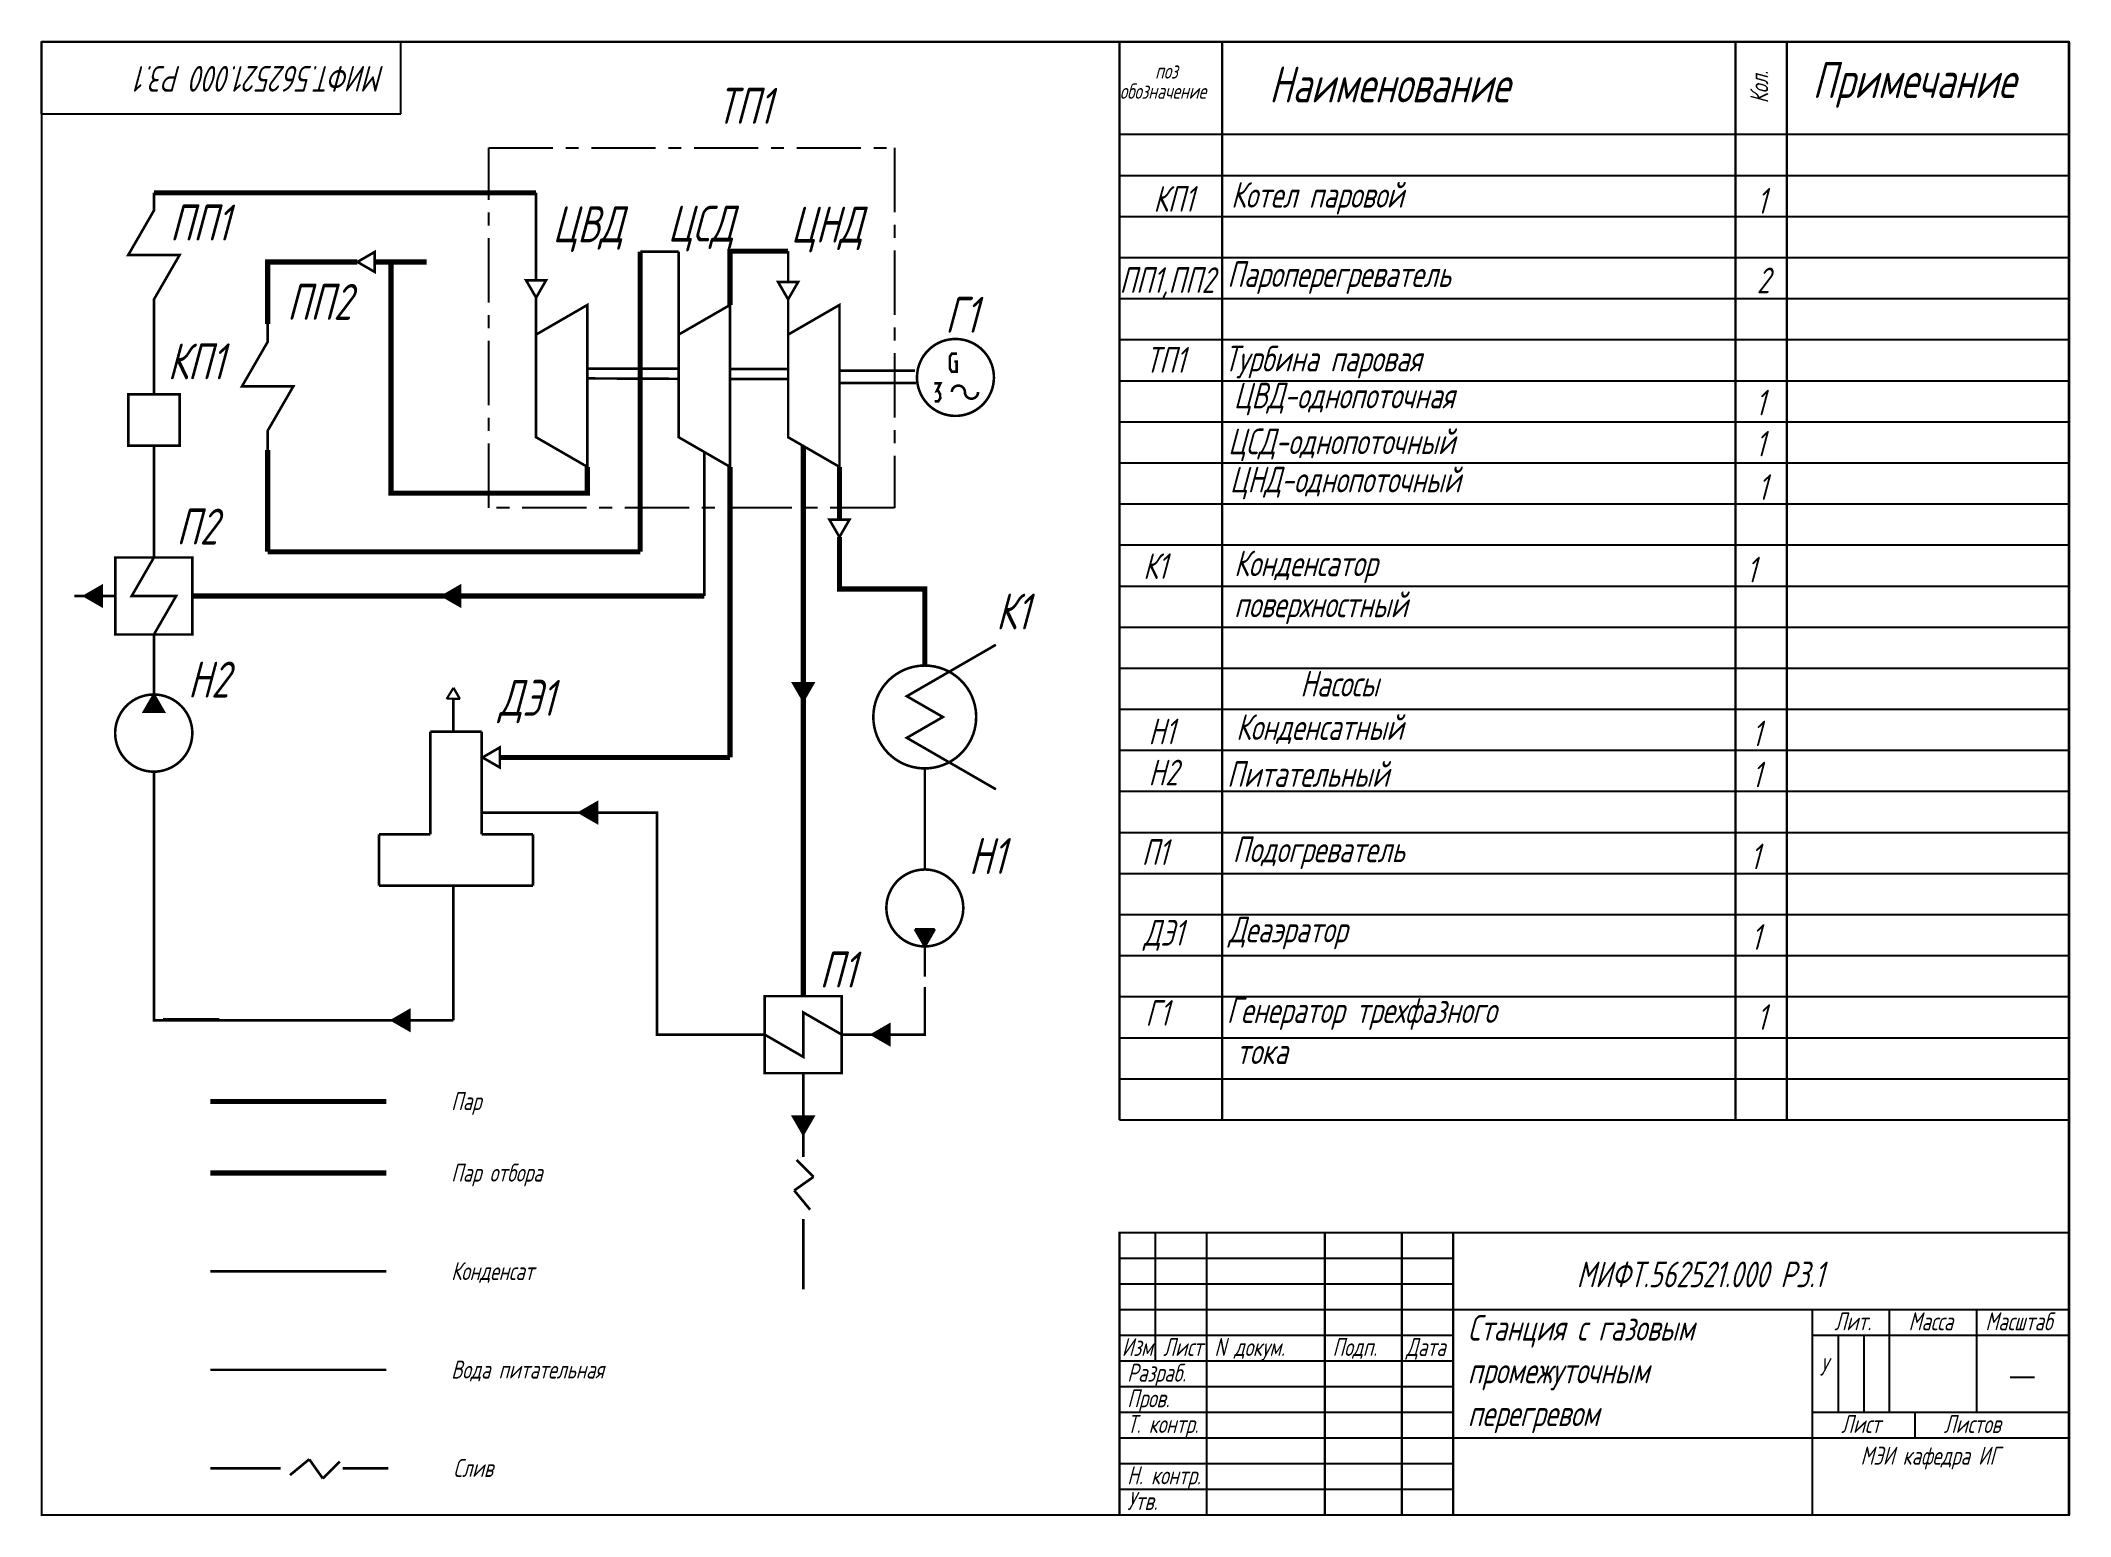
# Model space of a CAD drawing. Header units: inches. Extents: x -54 to 1606, y 287 to 862.
# Drawn here: x -53.7 to 341.8, y 287.1 to 574.6 of the extents above; entities that cross this region are included whole.
import ezdxf

# ---------------------------------------------------------------- set-up
doc = ezdxf.new("R2010")
doc.units = ezdxf.units.IN
doc.header["$MEASUREMENT"] = 0
for name, pattern in [('ACAD_ISO05W100', [33, 24, -3, 0, -3, 0, -3]), ('CENTER', [2, 1.25, -0.25, 0.25, -0.25]), ('DASHED', [19.05, 12.7, -6.35])]:
    doc.linetypes.add(name, pattern=pattern)
for name, color, linetype in [('axis', 15, 'CENTER'), ('FORMAT', 7, 'Continuous'), ('LINE', 62, 'Continuous')]:
    doc.layers.add(name, color=color, linetype=linetype)
doc.styles.add('simplex', font='simplex.shx', dxfattribs={"width": 0.7, "oblique": 15})

msp = doc.modelspace()

# ---------------------------------------------------------------- texts
at = {"layer": 'FORMAT', "style": 'simplex', "oblique": 15, "width": 0.7}
for s, height, rotation, p in [('МИФТ.562521.000 P3.1', 5, 180, (13.4, 569.71)), ('Кол.', 3.5, 90, (282.88, 562.43))]:
    msp.add_text(s, height=height, rotation=rotation, dxfattribs=at).set_placement(p)
for s, height, p in [('поз ', 3, (163.43, 567.24)), ('Наименование', 7, (185.64, 562.6)), ('Примечание', 7, (291.52, 563.46)), ('обозначение', 3, (156.56, 563.31)), ('КП1', 5, (163.11, 541.31)), ('Котел паровой', 5, (178.23, 542.1)), ('1', 5, (280.66, 540.92)), ('ПП1,ПП2', 5, (156.5, 525.49)), ('Пароперегреватель', 5, (177.5, 526.65)), ('2', 5, (280.66, 525.43)), ('Турбина паровая', 5, (176.93, 510.2)), ('ЦВД-однопоточная', 5, (178.78, 503)), ('1', 5, (280.41, 501.63)), ('ЦСД-однопоточный', 5, (177.68, 494.07)), ('1', 5, (280.41, 493.63)), ('ЦНД-однопоточный', 5, (178.02, 486.63)), ('1', 5, (280.84, 485.15)), ('К1', 5, (161.11, 469.77)), ('Конденсатор', 5, (178.83, 470.31)), ('1', 5, (278.67, 469.1)), ('поверхностный', 5, (178.83, 462.31)), ('Насосы', 5, (191.71, 446.87)), ('Конденсатный', 5, (179.2, 438.41)), ('Н1', 5, (162.15, 437.56)), ('1', 5, (279.71, 437.18)), ('Н2', 5, (162.15, 429.56)), ('Питательный', 5, (177.46, 429.27)), ('1', 5, (279.71, 429.18)), ('Подогреватель', 5, (178.56, 414.59)), ('П1', 5, (160.84, 414.05)), ('1', 5, (279.37, 413.21)), ('ДЭ1', 5, (161.19, 398.35)), ('Деаэратор', 5, (177.74, 398.98)), ('1', 5, (279.53, 397.52)), ('Г1', 5, (161.56, 382.73)), ('Генератор трехфазного', 5, (177.4, 383.27)), ('1', 5, (280.66, 381.92)), ('тока', 5, (179.28, 375.27)), ('Пар', 3.5, (26.3, 366.3)), ('Пар отбора', 3.5, (26.3, 352.37)), ('Конденсат', 3.5, (26.3, 333.19)), ('МИФТ.562521.000 P3.1', 5, (245.56, 331.79)), ('Лит.', 3.5, (295.77, 323.4)), ('Масса', 3.5, (310.22, 323.4)), ('Масштаб', 3.5, (325.18, 323.4)), ('Изм.', 3.5, (156.94, 318.4)), ('Лист', 3.5, (165, 318.4)), ('N докум.', 3.5, (175, 318.4)), ('Подп.', 3.5, (198, 318.4)), ('Дата', 3.5, (212.33, 318.4)), ('Вода питательная', 3.5, (26.3, 314.01)), ('Разраб.', 3.5, (158, 313.4)), ('у', 3.5, (293.16, 315.55)), ('Пров.', 3.5, (158, 308.4)), ('Т. контр.', 3.5, (158, 303.4)), ('Лист', 3.5, (297.08, 303.4)), ('Листов', 3.5, (317.08, 303.4)), ('МЭИ кафедра ИГ', 3.5, (300.87, 297.23)), ('Слив', 3.5, (26.71, 294.84)), ('Н. контр.', 3.5, (158, 293.4)), ('Утв.', 3.5, (158, 288.4))]:
    msp.add_text(s, height=height, dxfattribs=at).set_placement(p)
at = {"layer": 'FORMAT', "char_height": 5, "attachment_point": 1, "style": 'simplex'}
for s, width, insert in [('ТП1', 12.6609, (161.62, 514.95)), ('Станция с газовым промежуточным перегревом', 63.5052, (224.34, 326.4))]:
    msp.add_mtext_dynamic_manual_height_columns(s, width=width, gutter_width=25, heights=[0], dxfattribs=dict(at, insert=insert))
at = {"layer": 'LINE', "ltscale": 0.6, "style": 'simplex', "oblique": 15, "width": 0.7}
for s, p in [('ТП1', (78.04, 558.44)), ('ПП1', (-28.5, 535.69)), ('ЦВД', (46.08, 535.38)), ('ЦСД', (68.52, 535.5)), ('ЦНД', (92.5, 535.3)), ('ПП2', (-5.68, 520.25)), ('Г1', (122.52, 517.74)), ('КП1', (-28.94, 508.66)), ('П2', (-27.25, 476.47)), ('К1', (132.44, 459.94)), ('Н2', (-25, 446.67)), ('ДЭ1', (35.55, 443.11)), ('Н1', (127.16, 412.3)), ('П1', (98.05, 390.17))]:
    msp.add_text(s, height=7, dxfattribs=at).set_placement(p)

# ---------------------------------------------------------------- hatches: boundary and pattern name
at = {"layer": 'LINE', "ltscale": 0.6}
for points in [[(-45.13, 466.45), (-41.76, 464.51), (-41.76, 466.45), (-41.76, 468.4)], [(24.66, 466.45), (28.03, 464.51), (28.03, 466.45), (28.03, 468.4)], [(-31.62, 447.25), (-33.57, 443.88), (-31.62, 443.88), (-29.68, 443.88)], [(94.89, 446.09), (96.83, 449.46), (94.89, 449.46), (92.94, 449.46)], [(51.32, 424.25), (54.69, 422.31), (54.69, 424.25), (54.69, 426.2)], [(118.58, 398.18), (120.52, 401.55), (118.58, 401.55), (116.63, 401.55)], [(14.81, 383.8), (18.18, 381.86), (18.18, 383.8), (18.18, 385.75)], [(108.3, 381), (111.67, 379.06), (111.67, 381), (111.67, 382.95)], [(94.89, 361.63), (96.83, 365), (94.89, 365), (92.94, 365)]]:
    msp.add_hatch(color=256, dxfattribs=at).paths.add_polyline_path(points)

# ---------------------------------------------------------------- linework, layer by layer
at = {"layer": 'axis', "ltscale": 10}
msp.add_lwpolyline([(33.61, 553.75), (112.64, 553.75), (112.64, 483.65), (33.61, 483.65)], close=True, dxfattribs=at)
at = {"layer": 'FORMAT'}
for p, q in [((-53.5, 574.4), (-53.5, 287.4)), ((341.5, 574.4), (-53.5, 574.4)), ((-53.5, 560.4), (-53.5, 574.4)), ((-53.5, 574.4), (16.5, 574.4)), ((16.5, 560.4), (16.5, 574.4)), ((-53.5, 560.4), (16.5, 560.4)), ((156.5, 556.4), (341.5, 556.4)), ((156.5, 548.4), (341.5, 548.4)), ((156.5, 540.4), (341.5, 540.4)), ((156.5, 532.4), (341.5, 532.4)), ((156.5, 524.4), (341.5, 524.4)), ((156.5, 516.4), (341.5, 516.4)), ((156.5, 508.4), (341.5, 508.4)), ((156.5, 500.4), (341.5, 500.4)), ((156.5, 492.4), (341.5, 492.4)), ((156.5, 492.4), (341.5, 492.4)), ((156.5, 484.4), (341.5, 484.4)), ((156.5, 476.4), (341.5, 476.4)), ((156.5, 468.4), (341.5, 468.4)), ((156.5, 460.4), (341.5, 460.4)), ((156.5, 452.4), (341.5, 452.4)), ((156.5, 444.4), (341.5, 444.4)), ((156.5, 436.4), (341.5, 436.4)), ((156.5, 436.4), (341.5, 436.4)), ((156.5, 428.4), (341.5, 428.4)), ((156.5, 428.4), (341.5, 428.4)), ((156.5, 420.4), (341.5, 420.4)), ((156.5, 412.4), (341.5, 412.4)), ((156.5, 404.4), (341.5, 404.4)), ((156.5, 396.4), (341.5, 396.4)), ((156.5, 396.4), (341.5, 396.4)), ((156.5, 396.4), (341.5, 396.4)), ((156.5, 388.4), (341.5, 388.4)), ((-18.91, 384.04), (-29.8, 384.04)), ((156.5, 380.4), (341.5, 380.4)), ((156.5, 372.4), (341.5, 372.4)), ((156.5, 364.4), (341.5, 364.4)), ((156.5, 364.4), (341.5, 364.4)), ((221.5, 337.4), (156.5, 337.4)), ((221.5, 332.4), (156.5, 332.4)), ((221.5, 327.4), (156.5, 327.4)), ((296.5, 322.4), (296.5, 307.4)), ((301.5, 322.4), (301.5, 307.4)), ((330.03, 314.3), (334.76, 314.3)), ((221.5, 312.4), (156.5, 312.4)), ((221.5, 307.4), (156.5, 307.4)), ((221.5, 302.4), (156.5, 302.4)), ((221.5, 297.4), (156.5, 297.4)), ((221.5, 292.4), (156.5, 292.4))]:
    msp.add_line(p, q, dxfattribs=at)
at = {"layer": 'FORMAT', "linetype": 'Continuous', "const_width": 0.4}
msp.add_lwpolyline([(-53.5, 287.4), (341.5, 287.4), (341.5, 574.4), (-53.5, 574.4)], close=True, dxfattribs=at)
msp.add_lwpolyline([(-53.5, 287.4), (341.5, 287.4), (341.5, 574.4), (-53.5, 574.4)], close=True, dxfattribs=at)
at = {"layer": 'FORMAT', "linetype": 'Continuous', "const_width": 0.5}
msp.add_lwpolyline([(156.5, 574.4), (156.5, 364.4)], dxfattribs=at)
at = {"layer": 'FORMAT'}
for points, const_width in [([(156.5, 574.4), (341.5, 574.4)], 0.4), ([(176.5, 574.4), (176.5, 364.4)], 0.5), ([(276.5, 574.4), (276.5, 364.4)], 0.5), ([(286.5, 574.4), (286.5, 364.4)], 0.5), ([(341.5, 574.4), (341.5, 287.4)], 0.5), ([(176.5, 570.4), (176.5, 364.4)], 0.5), ([(276.5, 570.4), (276.5, 364.4)], 0.5), ([(276.5, 570.4), (276.5, 364.4)], 0.5), ([(176.5, 556.4), (176.5, 364.4)], 0.5), ([(176.5, 547.4), (176.5, 364.4)], 0.5), ([(176.5, 540.4), (176.5, 364.4)], 0.5), ([(276.5, 540.4), (276.5, 364.4)], 0.5), ([(176.5, 531.4), (176.5, 364.4)], 0.5), ([(276.5, 531.4), (276.5, 364.4)], 0.5), ([(176.5, 517.4), (176.5, 364.4)], 0.5), ([(176.5, 508.4), (176.5, 364.4)], 0.5), ([(341.5, 342.4), (156.5, 342.4), (156.5, 287.4)], 0.4), ([(163.5, 342.4), (163.5, 317.4)], 0.4), ([(173.5, 342.4), (173.5, 287.4)], 0.4), ([(196.5, 342.4), (196.5, 287.4)], 0.4), ([(211.5, 342.4), (211.5, 287.4)], 0.4), ([(221.5, 342.4), (221.5, 287.4)], 0.4), ([(341.5, 327.4), (221.5, 327.4)], 0.4), ([(291.5, 327.4), (291.5, 287.4)], 0.4), ([(306.5, 327.4), (306.5, 307.4)], 0.4), ([(323.5, 327.4), (323.5, 307.4)], 0.4), ([(221.5, 322.4), (156.5, 322.4)], 0.4), ([(341.5, 322.4), (291.5, 322.4)], 0.4), ([(221.5, 317.4), (156.5, 317.4)], 0.4), ([(341.5, 307.4), (291.5, 307.4)], 0.4), ([(311.5, 307.4), (311.5, 302.4)], 0.4), ([(341.5, 302.4), (221.5, 302.4)], 0.4)]:
    msp.add_lwpolyline(points, dxfattribs=dict(at, const_width=const_width))
at = {"layer": 'LINE', "ltscale": 0.6}
for p, q in [((-31.62, 545.01), (-31.62, 541.54)), ((-26.62, 532.88), (-31.62, 524.22)), ((11.4, 529.58), (8.03, 531.53)), ((42.84, 524.58), (40.89, 527.95)), ((40.89, 527.95), (42.84, 524.58)), ((42.84, 527.95), (40.89, 527.95)), ((44.78, 527.95), (42.84, 524.58)), ((42.84, 527.95), (44.78, 527.95)), ((91.94, 524.24), (89.99, 527.61)), ((89.99, 527.61), (91.94, 524.24)), ((91.94, 527.61), (89.99, 527.61)), ((93.88, 527.61), (91.94, 524.24)), ((91.94, 527.61), (93.88, 527.61)), ((-31.62, 524.22), (-31.62, 520.46)), ((42.84, 517.38), (52.83, 523.15)), ((70.62, 517.38), (80.62, 523.15)), ((-9.46, 519.42), (-9.46, 515.96)), ((42.84, 517.38), (42.84, 497.38)), ((70.62, 517.38), (70.62, 497.38)), ((-31.62, 505.74), (-31.62, 509.75)), ((-4.46, 507.3), (-9.46, 498.64)), ((-36.62, 505.74), (-26.62, 505.74)), ((-26.62, 505.74), (-26.62, 495.74)), ((-9.46, 498.64), (-9.46, 494.88)), ((-26.62, 495.74), (-36.62, 495.74)), ((-31.62, 495.74), (-31.62, 491.07)), ((24.66, 466.45), (28.03, 468.4)), ((28.03, 468.4), (24.66, 466.45)), ((28.03, 466.45), (28.03, 468.4)), ((28.03, 464.51), (24.66, 466.45)), ((28.03, 466.45), (28.03, 464.51)), ((115.06, 446.93), (132.38, 456.93)), ((-33.57, 443.88), (-31.62, 447.25)), ((-31.62, 447.25), (-29.68, 443.88)), ((-29.68, 443.88), (-31.62, 447.25)), ((25.48, 446.44), (26.72, 448.59)), ((25.48, 446.44), (26.72, 448.59)), ((26.72, 448.59), (27.97, 446.44)), ((26.72, 448.59), (27.97, 446.44)), ((27.97, 446.44), (26.72, 448.59)), ((94.89, 446.09), (92.94, 449.46)), ((92.94, 449.46), (94.89, 446.09)), ((94.89, 449.46), (92.94, 449.46)), ((96.83, 449.46), (94.89, 446.09)), ((94.89, 449.46), (96.83, 449.46)), ((122.09, 442.88), (115.06, 446.93)), ((-31.62, 443.88), (-33.57, 443.88)), ((-31.62, 443.88), (-29.68, 443.88)), ((26.72, 446.44), (25.48, 446.44)), ((27.97, 446.44), (25.48, 446.44)), ((26.72, 446.44), (27.97, 446.44)), ((122.09, 442.88), (115.06, 438.82)), ((34.55, 436.24), (32.4, 435)), ((34.55, 436.24), (32.4, 435)), ((32.4, 435), (34.55, 436.24)), ((34.55, 433.75), (32.4, 435)), ((32.4, 435), (34.55, 433.75)), ((115.06, 438.82), (132.38, 428.82)), ((118.58, 432.88), (118.58, 423.14)), ((51.32, 424.25), (54.69, 426.2)), ((54.69, 426.2), (51.32, 424.25)), ((54.69, 422.31), (51.32, 424.25)), ((54.69, 424.25), (54.69, 426.2)), ((54.69, 424.25), (54.69, 422.31)), ((26.72, 410.04), (26.72, 403.63)), ((14.81, 383.8), (18.18, 385.75)), ((18.18, 385.75), (14.81, 383.8)), ((18.18, 381.86), (14.81, 383.8)), ((18.18, 383.8), (18.18, 385.75)), ((18.18, 383.8), (18.18, 381.86)), ((94.89, 361.63), (92.94, 365)), ((92.94, 365), (94.89, 361.63)), ((94.89, 365), (92.94, 365)), ((96.83, 365), (94.89, 361.63)), ((94.89, 365), (96.83, 365))]:
    msp.add_line(p, q, dxfattribs=at)
at = {"layer": 'LINE', "linetype": 'ACAD_ISO05W100', "ltscale": 0.6}
msp.add_line((42.84, 517.38), (42.84, 524.58), dxfattribs=at)
at = {"layer": 'LINE', "linetype": 'CENTER', "ltscale": 15}
msp.add_line((118.58, 452.88), (118.58, 461.02), dxfattribs=at)
at = {"layer": 'LINE', "ltscale": 0.6, "const_width": 0.5}
for points in [[(-31.62, 545.01), (-31.62, 541.54), (-36.62, 532.88), (-26.62, 532.88), (-31.62, 524.22), (-31.62, 520.46)], [(91.94, 533.64), (91.94, 527.61)], [(70.62, 533.53), (70.62, 497.38), (80.62, 491.61), (80.62, 523.15), (70.62, 517.38)], [(42.84, 524.58), (42.84, 497.38), (52.83, 491.61), (52.83, 523.15), (42.84, 517.38)], [(91.94, 524.24), (91.94, 497.38), (101.94, 491.61), (101.94, 523.15), (91.94, 517.38)], [(-9.46, 519.42), (-9.46, 515.96), (-14.46, 507.3), (-4.46, 507.3), (-9.46, 498.64), (-9.46, 494.88)], [(124.84, 513.64), (123.82, 513.64), (123.45, 513.1), (123.45, 510.74), (123.82, 510.17), (124.78, 510.17), (124.78, 512.13), (124.33, 512.13)], [(-31.62, 505.74), (-31.62, 509.75)], [(120.43, 507.87), (121.61, 507.87), (120.88, 506.36), (121.19, 506.39), (121.55, 505.76), (121.58, 504.97), (121.19, 504.37), (120.52, 504.37)], [(-31.62, 495.74), (-31.62, 491.07)], [(52.83, 491.61), (52.83, 486.49)], [(52.83, 491.61), (52.83, 486.49)], [(-31.62, 480.35), (-31.62, 473.95), (-35.95, 466.45), (-27.29, 466.45), (-31.62, 458.95), (-31.62, 453.14)], [(-39.12, 466.45), (-47.13, 466.45)], [(132.38, 456.93), (115.06, 446.93), (122.09, 442.88), (115.06, 438.82), (132.38, 428.82)], [(-31.62, 447.25), (-31.62, 453.14)], [(22.23, 440.04), (22.23, 420.04)], [(32.23, 420.04), (32.23, 440.04)], [(118.58, 432.88), (118.58, 423.14)], [(12.23, 420.04), (22.23, 420.04)], [(12.23, 420.04), (12.23, 410.04)], [(42.23, 410.04), (42.23, 420.04)], [(118.58, 413.18), (118.58, 418.19)], [(42.23, 410.04), (12.23, 410.04)], [(26.72, 410.04), (26.72, 401.48)], [(118.58, 398.18), (116.63, 401.55)], [(118.58, 398.18), (116.63, 401.55)], [(116.63, 401.55), (118.58, 398.18)], [(116.63, 401.55), (120.52, 401.55)], [(118.58, 401.55), (116.63, 401.55)], [(120.52, 401.55), (118.58, 398.18)], [(120.52, 401.55), (118.58, 398.18)], [(118.58, 401.55), (120.52, 401.55)], [(118.58, 398.18), (118.58, 392.28)], [(108.79, 381), (102.39, 381), (94.89, 385.33), (94.89, 376.67), (87.39, 381), (81.58, 381)], [(94.89, 373.5), (94.89, 366.08)], [(-20.64, 315.7), (13.66, 315.7)]]:
    msp.add_lwpolyline(points, dxfattribs=at)
at = {"layer": 'LINE', "linetype": 'ACAD_ISO05W100'}
for points, const_width in [([(-31.62, 545.01), (42.84, 545.01)], 1), ([(42.84, 545.01), (42.84, 527.95)], 0.5), ([(63.13, 475.07), (63.13, 533.53), (63.13, 533.53)], 1), ([(-9.46, 494.88), (-9.46, 475.07)], 1), ([(63.13, 475.07), (-9.46, 475.07)], 1), ([(-20.64, 367.98), (13.66, 367.98)], 1)]:
    msp.add_lwpolyline(points, dxfattribs=dict(at, const_width=const_width))
at = {"layer": 'LINE', "ltscale": 0.6, "const_width": 0.5}
for points in [[(11.4, 529.58), (8.03, 531.53), (11.4, 533.48)], [(44.78, 527.95), (42.84, 524.58), (40.89, 527.95)], [(93.88, 527.61), (91.94, 524.24), (89.99, 527.61)], [(-36.62, 505.74), (-26.62, 505.74), (-26.62, 495.74), (-36.62, 495.74)], [(103.88, 481.31), (101.94, 477.94), (99.99, 481.31)], [(-39.12, 473.95), (-24.12, 473.95), (-24.12, 458.95), (-39.12, 458.95)], [(-41.76, 464.51), (-45.13, 466.45), (-41.76, 468.4)], [(28.03, 464.51), (24.66, 466.45), (28.03, 468.4)], [(-33.57, 443.88), (-31.62, 447.25), (-29.68, 443.88)], [(96.83, 449.46), (94.89, 446.09), (92.94, 449.46)], [(35.77, 433.05), (32.4, 435), (35.77, 436.95)], [(54.69, 422.31), (51.32, 424.25), (54.69, 426.2)], [(102.39, 388.5), (102.39, 373.5), (87.39, 373.5), (87.39, 388.5)], [(18.18, 381.86), (14.81, 383.8), (18.18, 385.75)], [(111.67, 379.06), (108.3, 381), (111.67, 382.95)], [(96.83, 365), (94.89, 361.63), (92.94, 365)]]:
    msp.add_lwpolyline(points, close=True, dxfattribs=at)
at = {"layer": 'LINE', "linetype": 'CENTER', "ltscale": 15, "const_width": 1}
for points in [[(80.62, 523.15), (80.62, 533.64), (91.94, 533.64)], [(8.03, 531.53), (-9.46, 531.53), (-9.46, 519.42)], [(14.57, 531.53), (11.4, 531.53)], [(52.83, 491.61), (52.83, 486.49), (14.57, 486.49), (14.57, 531.53), (21.52, 531.53)], [(94.89, 495.67), (94.89, 396.51)], [(80.62, 491.61), (80.62, 484.83)], [(101.94, 491.61), (101.94, 481.31)], [(80.62, 484.83), (80.62, 435)], [(101.94, 477.94), (101.94, 467.82), (118.58, 467.82), (118.58, 461.02)], [(-24.12, 466.45), (-16.71, 466.45)], [(75.62, 466.45), (75.62, 466.45), (-16.71, 466.45)], [(118.58, 452.88), (118.58, 461.02)], [(35.77, 435), (80.62, 435)], [(94.89, 388.5), (94.89, 396.51)], [(13.66, 354.05), (-20.64, 354.05)]]:
    msp.add_lwpolyline(points, dxfattribs=at)
at = {"layer": 'LINE', "ltscale": 10, "const_width": 0.5}
for points in [[(63.13, 533.53), (70.62, 533.53)], [(52.83, 508.84), (70.62, 508.76)]]:
    msp.add_lwpolyline(points, dxfattribs=at)
at = {"layer": 'LINE', "linetype": 'ACAD_ISO05W100', "ltscale": 0.2, "const_width": 0.5}
msp.add_lwpolyline([(-31.62, 520.46), (-31.62, 509.75)], dxfattribs=at)
at = {"layer": 'LINE', "ltscale": 0.6, "const_width": 0.5}
for points in [[(130.69, 504.75, 13.085088), (129.12, 503.1, 0.076423)], [(128.55, 442.14, 15.140289), (128.01, 439.56, 0.066049)], [(-25.47, 435.47, 13.085088), (-27.04, 433.81, 0.076423)]]:
    msp.add_lwpolyline(points, format="xyb", close=True, dxfattribs=at)
at = {"layer": 'LINE', "const_width": 0.5}
for points in [[(70.62, 510.76), (52.83, 510.76)], [(80.59, 510.66), (91.91, 510.66)], [(101.91, 510.33), (116.63, 510.33)], [(80.62, 508.71), (91.94, 508.71)], [(101.94, 507.94), (116.86, 507.94)], [(75.62, 494.49), (75.62, 466.45)], [(-31.62, 491.07), (-31.62, 480.35)], [(26.72, 440.04), (26.72, 446.44)], [(32.23, 440.04), (22.23, 440.04)], [(42.23, 420.04), (32.23, 420.04)], [(96.88, 353.29), (93.57, 356.6)], [(93.13, 350.65), (96.88, 353.29)], [(96.22, 346.9), (93.13, 350.65)], [(-20.64, 296.52), (-6.9, 296.52)], [(-5.11, 295.19), (-1.36, 298.28)], [(-1.36, 298.28), (1.29, 294.53)], [(1.29, 294.53), (4.6, 297.84)], [(5.18, 296.52), (14.08, 296.52)]]:
    msp.add_lwpolyline(points, dxfattribs=at)
at = {"layer": 'LINE', "ltscale": 0.6, "const_width": 0.5}
for points in [[(126.38, 506.17, 1), (123.83, 506.17, 1)], [(126.38, 506.17, 1), (128.94, 506.17, 1)], [(112.42, 409.96, 13.085088), (113.99, 411.61)], [(113.99, 411.61, 0.076423), (112.42, 409.96)]]:
    msp.add_lwpolyline(points, format="xyb", dxfattribs=at)
at = {"layer": 'LINE', "linetype": 'DASHED', "ltscale": 0.5, "const_width": 0.5}
for points in [[(-31.62, 412.02), (-31.62, 432.25)], [(118.58, 423.14), (118.58, 418.19)], [(-31.62, 412.02), (-31.62, 407.02)], [(-31.62, 407.02), (-31.62, 383.8), (26.72, 383.8)], [(26.72, 401.48), (26.72, 383.8)], [(118.58, 390.29), (118.58, 381), (108.79, 381)], [(94.89, 357.18), (94.89, 366.08)], [(94.89, 331.36), (94.89, 345.11)], [(-20.64, 334.87), (13.66, 334.87)]]:
    msp.add_lwpolyline(points, dxfattribs=at)
at = {"layer": 'LINE', "linetype": 'DASHED', "const_width": 0.5}
msp.add_lwpolyline([(81.58, 381), (66.38, 381), (66.38, 424.25), (32.23, 424.25)], dxfattribs=at)

msp.set_redraw_order([(e.dxf.handle, doc.entitydb.next_handle()) for e in msp.query("TEXT MTEXT ATTDEF DIMENSION ARC_DIMENSION")])  # texts and dimensions are drawn at this point

doc.saveas('drawing.dxf')
